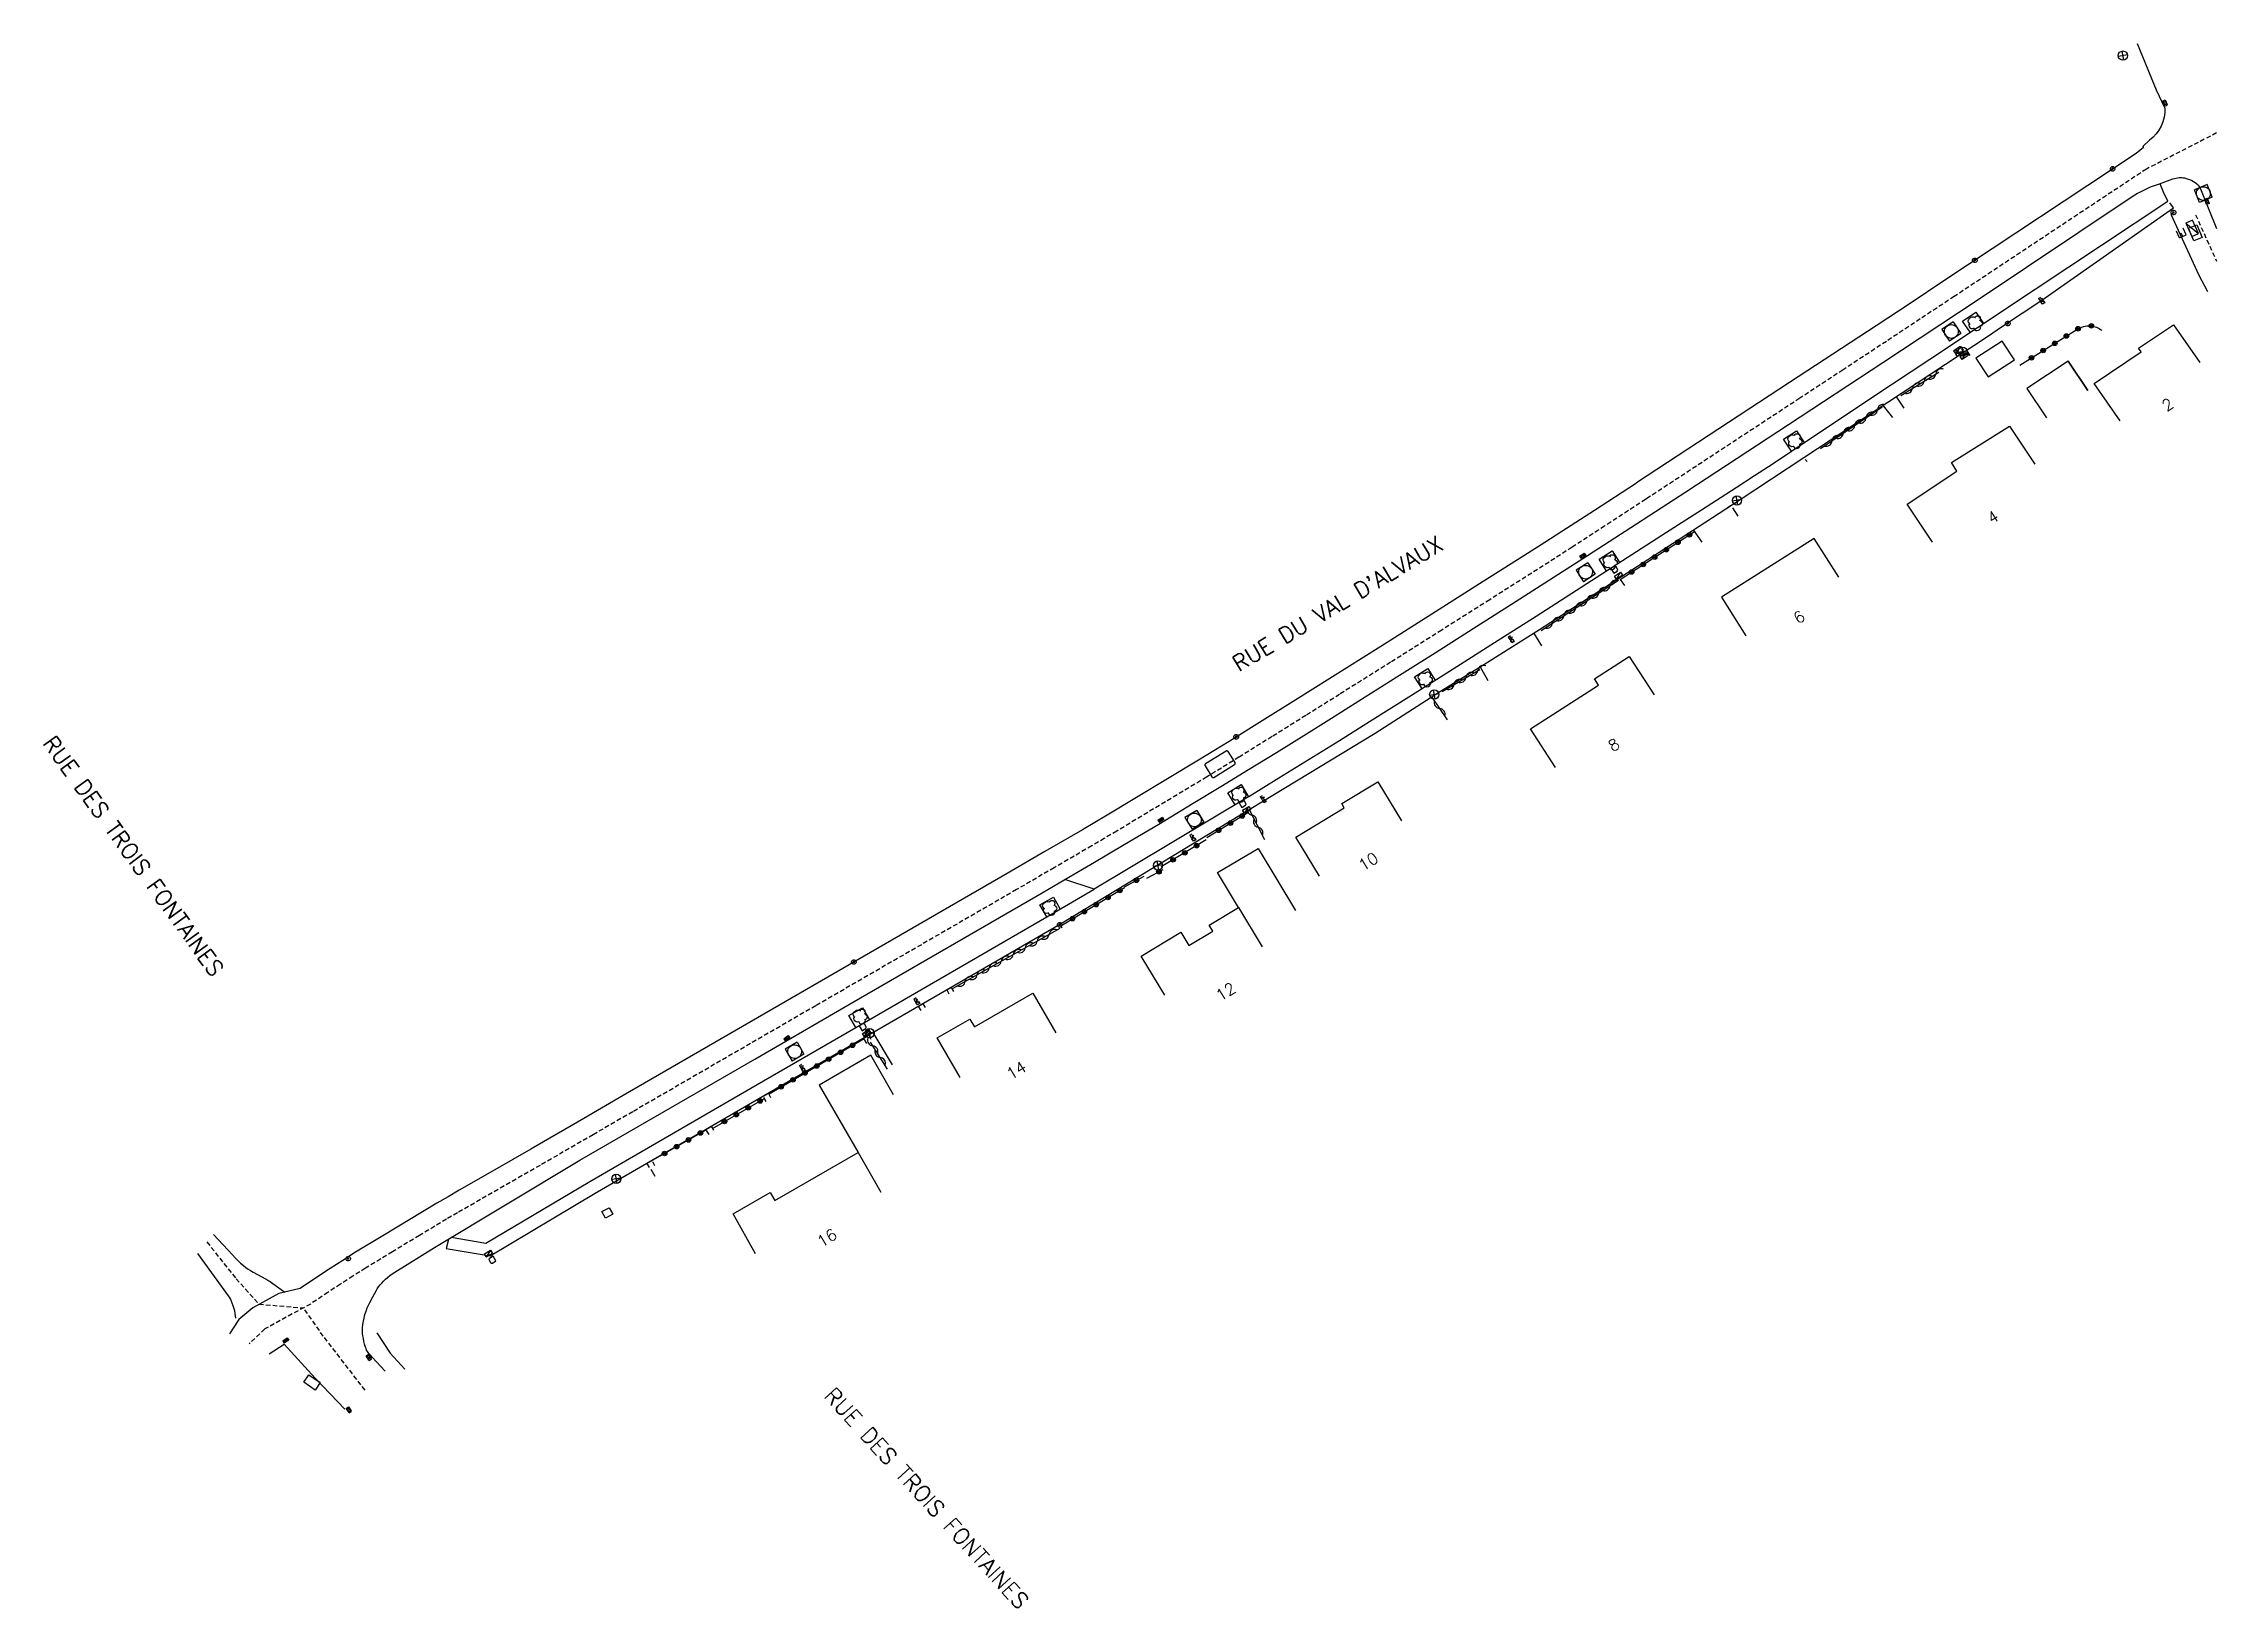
# Model space of a CAD drawing. Header units: millimetres. Extents: x 169516 to 170000, y 147072 to 147997.
# Drawn here: x 169762.9 to 170000, y 147072 to 147242.7 of the extents above; entities that cross this region are included whole.
import ezdxf
from ezdxf.enums import TextEntityAlignment as Align

# ---------------------------------------------------------------- set-up
doc = ezdxf.new("R2010")
doc.units = ezdxf.units.MM
doc.linetypes.add('DASHED', pattern=[0.75, 0.5, -0.25])
doc.layers.get('0').update_dxf_attribs({"linetype": 'CONTINUOUS'})
for name, color, linetype in [('w0001', 6, 'DASHED'), ('W0006', 2, 'CONTINUOUS'), ('w0008', 7, 'CONTINUOUS'), ('w0014', 7, 'CONTINUOUS'), ('W0015', 2, 'CONTINUOUS'), ('W0017', 7, 'CONTINUOUS'), ('W0070', 7, 'DASHED'), ('W0071', 7, 'CONTINUOUS'), ('w0100', 7, 'CONTINUOUS'), ('w0103', 1, 'CONTINUOUS'), ('w0112', 1, 'DASHED'), ('W0133', 7, 'CONTINUOUS'), ('w0211', 2, 'CONTINUOUS'), ('W0300', 7, 'CONTINUOUS'), ('w0310', 3, 'CONTINUOUS'), ('w0322', 7, 'CONTINUOUS'), ('w0323', 7, 'CONTINUOUS'), ('w0400', 7, 'CONTINUOUS'), ('w0420', 7, 'CONTINUOUS'), ('W0425', 7, 'CONTINUOUS'), ('w0430', 7, 'CONTINUOUS'), ('W0431', 7, 'CONTINUOUS'), ('W0438', 7, 'CONTINUOUS'), ('W0469', 7, 'CONTINUOUS'), ('w0856', 7, 'CONTINUOUS'), ('w0989', 7, 'CONTINUOUS'), ('w0991', 7, 'CONTINUOUS'), ('w1102', 7, 'CONTINUOUS'), ('W1336', 3, 'CONTINUOUS'), ('W1338', 7, 'CONTINUOUS'), ('W1471', 7, 'CONTINUOUS')]:
    doc.layers.add(name, color=color, linetype=linetype)
doc.styles.get("Standard").update_dxf_attribs({"font": 'romans.shx', "width": 0.85})

msp = doc.modelspace()

# ---------------------------------------------------------------- texts
at = {"layer": 'w0989'}
for s, rotation, p in [("RUE DU VAL D'ALVAUX", 30.9103, (169892.84, 147174.82)), ('RUE DES TROIS FONTAINES', 305.8957, (169763.4, 147166.83)), ('RUE DES TROIS FONTAINES', 312.4108, (169848.56, 147095.62))]:
    msp.add_text(s, height=1.75, rotation=rotation, dxfattribs=at).set_placement(p, align=Align.MIDDLE_LEFT)
at = {"layer": 'w0991'}
for s, p in [('2', (169994.99, 147202.74)), ('4', (169975.93, 147190.45)), ('6', (169954.78, 147179.55)), ('8', (169934.56, 147165.62)), ('10', (169907.76, 147152.88)), ('12', (169892.2, 147138.68)), ('14', (169869.35, 147130.1)), ('16', (169848.69, 147111.81))]:
    msp.add_text(s, height=1.25, rotation=31.5789, dxfattribs=at).set_placement(p, align=Align.CENTER)

# ---------------------------------------------------------------- blocks, each defined once
blk = doc.blocks.new('T400')
for p, q in [((-0.15, 0.3), (0.15, 0.3)), ((-0.15, -0.25), (-0.15, 0.3)), ((-0.15, 0.15), (0.15, 0.15)), ((-0.15, 0), (0.15, 0)), ((0.15, 0.3), (0.15, -0.25)), ((-0.15, -0.15), (0.15, -0.15)), ((-0.15, -0.25), (-0.15, -0.3)), ((-0.15, -0.3), (0.15, -0.3)), ((0.15, -0.3), (0.15, -0.25))]:
    blk.add_line(p, q)
blk = doc.blocks.new('T856')
for p, q in [((-0.125, 0), (0.125, 0)), ((0, 0.125), (0, -0.125))]:
    blk.add_line(p, q)
blk.add_ellipse((0, 0), major_axis=(-0.177, 0.177), ratio=1, start_param=3.9269908, end_param=10.2101761)
blk = doc.blocks.new('T1471')
at = {"color": 0, "linetype": 'Continuous', "flags": 128}
blk.add_lwpolyline([(-0.75, -0.5), (-0.75, 0.5), (0.75, 0.5), (0.75, -0.5), (-0.75, -0.5)], dxfattribs=at)
blk = doc.blocks.new('T438')
for p, q in [((-0.4, 0.2), (0.4, 0.2)), ((-0.4, -0.2), (-0.4, 0.2)), ((0.15, 1.1), (-0.3, 1.1)), ((-0.3, 1.1), (-0.3, 0.5)), ((-0.3, 0.5), (0.15, 0.5)), ((0.3, 0.65), (0.3, 0.95)), ((0.4, 0.2), (0.4, -0.2))]:
    blk.add_line(p, q)
at = {"flags": 128}
for points in [[(-0.4, -0.2), (0.4, 0.2)], [(0.4, -0.2), (-0.4, -0.2)]]:
    blk.add_lwpolyline(points, dxfattribs=at)
for centre, major_axis, start_param, end_param in [((0.15, 0.95), (0.106, -0.106), 0.785398, 2.356194), ((0.15, 0.65), (0.106, 0.106), 3.926991, 5.497787)]:
    blk.add_ellipse(centre, major_axis=major_axis, ratio=1, start_param=start_param, end_param=end_param)
blk = doc.blocks.new('T469')
at = {"color": 0, "linetype": 'Continuous', "flags": 128}
for points in [[(-0.35, 0.35), (0.35, -0.35)], [(-0.35, -0.35), (0.35, 0.35)]]:
    blk.add_lwpolyline(points, dxfattribs=at)
at = {"color": 0, "linetype": 'Continuous'}
blk.add_circle((0, 0), 0.5, dxfattribs=at)
blk = doc.blocks.new('T420')
for p, q in [((0.75, 0.75), (-0.75, 0.75)), ((-0.75, 0.75), (-0.75, -0.75)), ((0.75, 0.75), (0.75, -0.75)), ((0.75, -0.75), (-0.75, -0.75))]:
    blk.add_line(p, q)
blk.add_ellipse((0, 0), major_axis=(-0.53, 0.53), ratio=1, start_param=3.926991, end_param=10.210176)
blk = doc.blocks.new('T425')
for p, q in [((-0.15, 0.6), (0.15, 0.6)), ((-0.15, 0.6), (-0.15, 0.3)), ((-0.15, 0.3), (0.15, 0.3)), ((-0.15, 0.15), (0.15, 0.15)), ((-0.15, -0.15), (-0.15, 0.15)), ((0, 0.45), (0.15, 0.45)), ((0.15, 0.45), (0.15, 0.3)), ((0.15, 0.15), (0.15, -0.15)), ((0.15, -0.15), (-0.15, -0.15))]:
    blk.add_line(p, q)
blk.add_ellipse((0, 0), major_axis=(-0.106, 0.106), ratio=1, start_param=3.926991, end_param=10.210176)
blk = doc.blocks.new('T300')
for p, q in [((-0.8, 0.51), (-0.86, 0.34)), ((-0.86, 0.34), (-0.86, 0.17)), ((-0.86, 0.17), (-0.74, 0.06)), ((-0.69, 0.63), (-0.8, 0.51)), ((-0.8, -0.06), (-0.74, 0.06)), ((-0.74, 0.06), (-0.69, 0.11)), ((-0.57, 0.69), (-0.69, 0.63)), ((-0.46, 0.69), (-0.57, 0.69)), ((-0.29, 0.63), (-0.46, 0.69)), ((-0.29, 0.63), (-0.17, 0.74)), ((-0.23, 0.57), (-0.29, 0.63)), ((-0.17, 0.74), (-0.06, 0.8)), ((-0.06, 0.8), (0.06, 0.8)), ((0.06, 0.8), (0.23, 0.74)), ((0.23, 0.74), (0.34, 0.63)), ((0.34, 0.63), (0.4, 0.51)), ((0.46, 0.46), (0.34, 0.46)), ((0.4, 0.51), (0.4, 0.46)), ((0.57, 0.4), (0.46, 0.46)), ((0.57, 0.4), (0.69, 0.29)), ((0.69, 0.29), (0.74, 0.17)), ((0.74, 0.06), (0.69, -0.17)), ((0.74, 0.17), (0.74, 0.06)), ((-0.8, -0.17), (-0.8, -0.06)), ((-0.8, -0.23), (-0.8, -0.17)), ((-0.74, -0.34), (-0.8, -0.23)), ((-0.69, -0.4), (-0.74, -0.34)), ((-0.51, -0.46), (-0.69, -0.4)), ((-0.4, -0.46), (-0.51, -0.46)), ((-0.4, -0.46), (-0.34, -0.46)), ((-0.34, -0.46), (-0.34, -0.4)), ((-0.34, -0.51), (-0.34, -0.46)), ((-0.29, -0.63), (-0.34, -0.51)), ((-0.17, -0.74), (-0.29, -0.63)), ((-0.06, -0.8), (-0.17, -0.74)), ((0.06, -0.8), (-0.06, -0.8)), ((0.17, -0.74), (0.06, -0.8)), ((0.23, -0.69), (0.17, -0.74)), ((0.29, -0.46), (0.23, -0.46)), ((0.29, -0.63), (0.23, -0.69)), ((0.46, -0.4), (0.29, -0.46)), ((0.34, -0.51), (0.29, -0.63)), ((0.34, -0.51), (0.34, -0.46)), ((0.57, -0.34), (0.46, -0.4)), ((0.63, -0.29), (0.57, -0.34)), ((0.69, -0.17), (0.63, -0.29))]:
    blk.add_line(p, q)
blk = doc.blocks.new('T430')
at = {"flags": 128}
for points in [[(0.8, 0.8), (-0.8, 0.8)], [(-0.8, 0.8), (-0.8, 0)], [(0.8, 0.8), (-0.8, 0)], [(-0.8, 0), (0.8, 0)], [(-0.4, 2.1), (0.4, 2.1)], [(-0.4, 2.1), (-0.4, 1.3)], [(-0.4, 1.7), (0, 1.7)], [(-0.4, 1.3), (0.4, 1.3)], [(0.8, 0), (0.8, 0.8)]]:
    blk.add_lwpolyline(points, dxfattribs=at)
blk = doc.blocks.new('t310o')
at = {"color": 0, "linetype": 'Continuous'}
for centre, start, end in [((-0.5, 0.38), 216.8699, 323.1304), ((0.5, -0.37), 36.8699, 143.1303)]:
    blk.add_arc(centre, 0.625, start, end, dxfattribs=at)
blk = doc.blocks.new('t322o')
at = {"color": 0, "linetype": 'Continuous'}
for radius in [0.25, 0.15]:
    blk.add_circle((0, 0), radius, dxfattribs=at)
blk = doc.blocks.new('t323o')
at = {"color": 0, "linetype": 'Continuous'}
for radius in [0.25, 0.15]:
    blk.add_circle((0, 0), radius, dxfattribs=at)

# ---------------------------------------------------------------- linework, layer by layer
at = {"layer": 'w0001'}
for points in [[(170000, 147232.91), (169992.35, 147228.98), (169971.38, 147215.07), (169967.67, 147212.62), (169963.97, 147210.17), (169959.24, 147207.06), (169954.52, 147203.96), (169937.83, 147193.01), (169937.7, 147192.93), (169933.22, 147190.01), (169929.67, 147187.7), (169927.79, 147186.49), (169925.9, 147185.29), (169920.68, 147181.97), (169915.45, 147178.67), (169909.87, 147175.15), (169904.3, 147171.65), (169900.62, 147169.34), (169896.94, 147167.04), (169893.32, 147164.79), (169889.95, 147162.72), (169889.79, 147162.62), (169879.99, 147156.73), (169878.63, 147155.92), (169877.27, 147155.12), (169873.16, 147152.73), (169869.05, 147150.34), (169847.14, 147137.67), (169827.16, 147126.1), (169822.84, 147123.59), (169817.05, 147120.25), (169813.14, 147118), (169809.23, 147115.76), (169808.03, 147115.07), (169806.84, 147114.37), (169803.89, 147112.6), (169800.94, 147110.82), (169798.01, 147109.02), (169796.63, 147108.16), (169795.26, 147107.28), (169793.9, 147106.39), (169791.99, 147105.11), (169787.03, 147102.4), (169785.32, 147100.77)], [(169797.96, 147095.71), (169793.4, 147101.62), (169791.23, 147104.69)]]:
    msp.add_lwpolyline(points, dxfattribs=at)
at = {"layer": 'W0006'}
for points in [[(169894.39, 147160.5), (169897.69, 147162.54), (169900.99, 147164.58), (169904.29, 147166.63), (169907.58, 147168.69), (169912.14, 147171.55), (169916.68, 147174.42), (169921.22, 147177.31), (169925.75, 147180.2), (169936.19, 147186.9), (169939.98, 147189.34), (169943.78, 147191.78), (169947.57, 147194.23), (169949.58, 147195.54), (169951.6, 147196.86), (169953.61, 147198.19), (169962.62, 147204.18), (169968.71, 147208.22), (169973.92, 147211.68), (169980.21, 147215.86), (169994.68, 147225.47), (169994.23, 147226.45), (169993.84, 147227.35)], [(169807.37, 147112.41), (169811.15, 147111.76), (169822.49, 147118.5), (169841.44, 147129.48), (169851.53, 147135.29), (169872.37, 147147.36), (169877.51, 147150.39), (169874.33, 147151.44)]]:
    msp.add_lwpolyline(points, dxfattribs=at)
at = {"layer": 'w0008'}
for points in [[(169991.33, 147242.68), (169993.41, 147237.63), (169994.34, 147235.62), (169994.34, 147235.13), (169994.28, 147234.63), (169994.15, 147234.14), (169993.96, 147233.67), (169993.72, 147233.23), (169993.42, 147232.82), (169993.07, 147232.45), (169992.68, 147232.13), (169991.94, 147231.45), (169992.03, 147231.33), (169991.23, 147230.68), (169970.25, 147216.77), (169966.55, 147214.32), (169962.84, 147211.87), (169958.12, 147208.77), (169953.4, 147205.67), (169936.71, 147194.72), (169936.58, 147194.64), (169932.11, 147191.72), (169928.56, 147189.42), (169926.69, 147188.21), (169924.81, 147187.01), (169919.58, 147183.7), (169914.36, 147180.39), (169908.79, 147176.88), (169903.22, 147173.38), (169899.54, 147171.07), (169895.86, 147168.77), (169892.24, 147166.52), (169888.89, 147164.46), (169888.74, 147164.36), (169878.95, 147158.48), (169877.59, 147157.68), (169876.24, 147156.88), (169872.14, 147154.49), (169868.03, 147152.11), (169846.12, 147139.44), (169826.14, 147127.86), (169821.82, 147125.35), (169816.03, 147122.01), (169812.13, 147119.77), (169808.22, 147117.53), (169807.01, 147116.83), (169805.8, 147116.12), (169802.84, 147114.35), (169799.88, 147112.56), (169796.93, 147110.76), (169795.54, 147109.88), (169794.15, 147108.99), (169792.77, 147108.08), (169790.86, 147106.8), (169788.56, 147106.27), (169785.7, 147104.71), (169784.18, 147103.42), (169783.16, 147101.85)], [(169800.16, 147097.78), (169798.72, 147099.32), (169798.54, 147099.52), (169798.38, 147099.73), (169798.22, 147099.95), (169798.13, 147100.1), (169798.06, 147100.26), (169798, 147100.42), (169797.91, 147100.73), (169797.83, 147101.03), (169797.77, 147101.34), (169797.71, 147101.65), (169797.69, 147101.87), (169797.67, 147102.08), (169797.67, 147102.3), (169797.69, 147102.51), (169797.73, 147102.88), (169797.78, 147103.24), (169797.86, 147103.59), (169797.95, 147103.96), (169798.07, 147104.33), (169798.19, 147104.69), (169798.32, 147104.98), (169798.46, 147105.27), (169798.8, 147105.92), (169799.16, 147106.56), (169799.29, 147106.79), (169799.44, 147107), (169799.6, 147107.21), (169799.77, 147107.41), (169799.96, 147107.6), (169800.18, 147107.82), (169800.42, 147108.02), (169800.67, 147108.22), (169800.92, 147108.4), (169801.19, 147108.58), (169805.53, 147111.3), (169821.38, 147120.8), (169840.49, 147131.84), (169852.02, 147138.54), (169871.84, 147150), (169874.33, 147151.45), (169877.56, 147153.34), (169880.78, 147155.25), (169884.56, 147157.5), (169888.33, 147159.77), (169891.36, 147161.61), (169894.38, 147163.45), (169897.4, 147165.31), (169900.4, 147167.17), (169903.41, 147169.05), (169906.39, 147170.93), (169910.56, 147173.56), (169914.73, 147176.19), (169918.89, 147178.83), (169923.05, 147181.48), (169927.2, 147184.14), (169931.35, 147186.8), (169936.72, 147190.27), (169942.08, 147193.75), (169953.28, 147201.09), (169963.59, 147207.88), (169973.89, 147214.68), (169979.27, 147218.28), (169990.7, 147225.89), (169991.39, 147226.34), (169991.54, 147226.42), (169992.05, 147226.68), (169992.66, 147226.96), (169992.8, 147227.02), (169993.76, 147227.36), (169995.23, 147227.89), (169995.41, 147227.94), (169995.58, 147227.99), (169995.76, 147228.02), (169995.94, 147228.04), (169996.08, 147228.05), (169996.23, 147228.04), (169996.37, 147228.02), (169996.52, 147228), (169996.79, 147227.92), (169997.05, 147227.83), (169997.31, 147227.72), (169997.5, 147227.62), (169997.68, 147227.5), (169997.86, 147227.37), (169997.94, 147227.29), (169998.02, 147227.21), (169998.08, 147227.11), (169998.18, 147226.96), (169998.26, 147226.8), (169998.33, 147226.63), (170000, 147222.5)], [(169787.48, 147099.68), (169789.12, 147100.73), (169792.52, 147097.04), (169795.76, 147093.64)]]:
    msp.add_lwpolyline(points, dxfattribs=at)
at = {"layer": 'w0014'}
for points in [[(169807.05, 147112.17), (169806.81, 147111.19), (169811.6, 147110.37), (169823.07, 147117.21), (169829.4, 147120.9), (169835.09, 147124.18), (169842.05, 147128.21), (169854.51, 147135.42), (169873.85, 147146.6), (169908.2, 147167.43), (169915.31, 147171.98), (169919.63, 147174.66), (169926.12, 147178.73), (169936.83, 147185.64), (169939.19, 147187.17), (169947.91, 147192.85), (169954.98, 147197.49), (169975.02, 147210.71), (169976.64, 147211.82), (169980.95, 147214.65), (169995.29, 147224.73), (169994.92, 147225.3)], [(169973.13, 147211.17), (169972.28, 147212.39), (169973.73, 147213.36), (169974.58, 147212.13)], [(169953.62, 147198.18), (169952.74, 147199.5), (169954.16, 147200.4), (169955.01, 147199.12), (169955.01, 147199.12)], [(169933.39, 147185.17), (169932.62, 147186.42), (169934.04, 147187.31), (169934.8, 147186.1)], [(169913.26, 147172.31), (169912.49, 147173.55), (169913.92, 147174.47), (169914.69, 147173.23)], [(169892.91, 147159.61), (169892.1, 147160.9), (169893.57, 147161.8), (169894.37, 147160.47)], [(169894.37, 147160.47), (169877.51, 147150.39)], [(169872.37, 147147.36), (169871.59, 147148.67), (169873.07, 147149.53), (169873.81, 147148.21)], [(169851.53, 147135.29), (169850.76, 147136.6), (169852.23, 147137.45), (169853, 147136.14)]]:
    msp.add_lwpolyline(points, dxfattribs=at)
at = {"layer": 'W0015'}
msp.add_lwpolyline([(169892.15, 147165.4), (169892.13, 147165.42), (169892.1, 147165.44), (169892.07, 147165.45), (169892.04, 147165.46), (169892, 147165.47), (169891.96, 147165.47), (169891.94, 147165.46), (169891.92, 147165.45), (169889.68, 147164.08), (169889.65, 147164.06), (169889.63, 147164.03), (169889.61, 147163.99), (169889.6, 147163.95), (169889.6, 147163.89), (169889.62, 147163.85), (169890.35, 147162.65), (169890.37, 147162.63), (169890.4, 147162.6), (169890.43, 147162.59), (169890.46, 147162.58), (169890.49, 147162.57), (169890.53, 147162.57), (169890.55, 147162.58), (169890.57, 147162.59), (169892.84, 147163.98), (169892.87, 147164.01), (169892.9, 147164.07), (169892.91, 147164.11), (169892.91, 147164.15), (169892.9, 147164.18), (169892.89, 147164.21), (169892.15, 147165.4)], close=True, dxfattribs=at)
at = {"layer": 'W0017'}
for points in [[(169999.05, 147215.58), (169998.09, 147217.35), (169995.05, 147224.03)], [(169965.9, 147202.88), (169965.1, 147204.09)], [(169963.62, 147203.15), (169964.63, 147201.88)], [(169947.81, 147191.1), (169947.2, 147192)], [(169942.9, 147189.6), (169943.84, 147188.27)], [(169926.36, 147176.93), (169925.51, 147178.37)], [(169919.63, 147174.65), (169920.48, 147173.18)], [(169853.38, 147134.75), (169855.49, 147131.22)]]:
    msp.add_lwpolyline(points, dxfattribs=at)
at = {"layer": 'W0070'}
for points in [[(169780.7, 147111.89), (169783.88, 147107.87), (169786.39, 147105.11), (169791.23, 147104.69)], [(169780.7, 147111.89), (169783.88, 147107.87), (169786.39, 147105.11)]]:
    msp.add_lwpolyline(points, dxfattribs=at)
at = {"layer": 'W0071'}
for points in [[(169781.43, 147112.72), (169783.49, 147110.47), (169783.78, 147110.16), (169784.07, 147109.87), (169784.38, 147109.58), (169784.7, 147109.31), (169784.94, 147109.12), (169785.2, 147108.93), (169785.46, 147108.76), (169785.73, 147108.61), (169786.21, 147108.34), (169786.7, 147108.08), (169787.02, 147107.91), (169787.34, 147107.73), (169787.47, 147107.65), (169787.6, 147107.56), (169787.88, 147107.37), (169789.22, 147106.43)], [(169783.86, 147103.58), (169783.83, 147103.84), (169783.78, 147104.1), (169783.73, 147104.36), (169783.67, 147104.61), (169783.57, 147104.91), (169783.46, 147105.22), (169783.34, 147105.52), (169783.26, 147105.68), (169783.17, 147105.85), (169783.07, 147106), (169779.7, 147110.62)]]:
    msp.add_lwpolyline(points, dxfattribs=at)
at = {"layer": 'w0100'}
for points in [[(169989.5, 147201.49), (169986.63, 147205.58), (169991.79, 147209.02), (169991.49, 147209.44), (169995.3, 147211.97), (169998.18, 147207.88)], [(169983.81, 147208.02), (169985.95, 147204.82), (169983.81, 147208.02), (169979.31, 147205.01), (169981.45, 147201.81)], [(169969.01, 147188.26), (169966.23, 147192.42), (169971.67, 147196.02), (169971.06, 147196.95), (169977.39, 147200.92), (169980.17, 147196.77)], [(169958.77, 147184.43), (169956.1, 147188.66), (169945.98, 147182.27), (169948.65, 147178.04)], [(169927.86, 147163.67), (169925.14, 147167.87), (169932.57, 147172.67), (169932.13, 147173.34), (169935.89, 147175.77), (169938.64, 147171.59)], [(169902.12, 147151.8), (169899.53, 147156.08), (169904.81, 147159.28), (169904.55, 147159.73), (169908.46, 147162.12), (169911.06, 147157.84)], [(169885.23, 147138.81), (169882.65, 147143.09), (169886.98, 147145.7), (169887.86, 147144.24), (169890.46, 147145.8), (169890.06, 147146.47), (169893.28, 147148.4)], [(169862.88, 147129.83), (169860.38, 147134.16), (169863.96, 147136.22), (169864.46, 147135.36), (169870.83, 147139.04), (169873.33, 147134.71)], [(169840.58, 147110.59), (169838.14, 147114.96), (169842.18, 147117.29), (169842.67, 147116.42), (169851.75, 147121.66)]]:
    msp.add_lwpolyline(points, dxfattribs=at)
at = {"layer": 'w0103'}
for points in [[(169893.28, 147148.4), (169890.99, 147152.22), (169895.42, 147154.84), (169899.49, 147148.05)], [(169855.63, 147127.96), (169853.14, 147132.29), (169847.52, 147129.02), (169851.75, 147121.66)]]:
    msp.add_lwpolyline(points, dxfattribs=at)
at = {"layer": 'w0112'}
for points in [[(169997.71, 147223.98), (170000, 147218.91)], [(169947.6, 147192.6), (169946.64, 147192.02)], [(169861.71, 147138.93), (169861.45, 147139.4), (169861.92, 147139.67), (169862.18, 147139.2)], [(169858.65, 147137.14), (169858.35, 147137.61), (169858.83, 147137.89), (169859.12, 147137.41)], [(169852.7, 147133.54), (169852.39, 147134.12), (169852.93, 147134.45), (169853.24, 147133.87)], [(169841.72, 147127.21), (169841.41, 147127.79), (169841.97, 147128.11), (169842.28, 147127.53)], [(169835.49, 147123.62), (169835.16, 147124.17), (169835.74, 147124.51), (169836.06, 147123.96)], [(169829.59, 147120.2), (169829.28, 147120.77), (169828.72, 147120.46), (169828.72, 147120.46), (169829.04, 147119.89)]]:
    msp.add_lwpolyline(points, dxfattribs=at)
at = {"layer": 'W0133'}
msp.add_lwpolyline([(169824.59, 147115.63), (169825, 147114.91), (169824.21, 147114.49), (169823.79, 147115.21), (169823.79, 147115.21)], close=True, dxfattribs=at)
at = {"layer": 'w0211'}
msp.add_lwpolyline([(169799.24, 147101.98), (169800.7, 147099.77), (169802.28, 147098.01)], dxfattribs=at)
at = {"layer": 'w0310'}
for points in [[(169972.7, 147209.18), (169973.08, 147208.62)], [(169965.55, 147204.26), (169969.68, 147206.81)], [(169956.8, 147198.47), (169963.51, 147203.03)], [(169926.29, 147178.62), (169934.73, 147184.12)], [(169915.51, 147171.97), (169919.6, 147174.38)], [(169894.43, 147159.07), (169896.1, 147155.8)], [(169862.15, 147139.6), (169873.82, 147146.13)]]:
    msp.add_lwpolyline(points, dxfattribs=at)
at = {"layer": 'w0322'}
for points in [[(169934.91, 147184.19), (169943.03, 147189.41)], [(169889.83, 147156.04), (169894.28, 147158.76)], [(169889.76, 147155.78), (169884.85, 147152.81)], [(169873.88, 147146.4), (169880.84, 147150.56)], [(169842.07, 147128.07), (169852.41, 147134.08)], [(169835.86, 147124.29), (169841.55, 147127.54)], [(169829.34, 147120.8), (169835.19, 147124.14)]]:
    msp.add_lwpolyline(points, dxfattribs=at)
at = {"layer": 'w0323'}
for points in [[(169978.54, 147207.57), (169984.74, 147211.46), (169984.91, 147211.57), (169985.1, 147211.66), (169985.29, 147211.73), (169985.48, 147211.79), (169985.68, 147211.84), (169985.86, 147211.86), (169986.05, 147211.87), (169986.23, 147211.87), (169986.41, 147211.85), (169986.59, 147211.81), (169986.75, 147211.77), (169986.9, 147211.71), (169987.05, 147211.65), (169987.2, 147211.57), (169987.34, 147211.48), (169987.47, 147211.38)], [(169880.82, 147150.65), (169882.96, 147151.81)], [(169883.27, 147151.58), (169885.04, 147152.53)]]:
    msp.add_lwpolyline(points, dxfattribs=at)
at = {"layer": 'W0431'}
msp.add_lwpolyline([(169975.08, 147206.3), (169977.94, 147208.15), (169976.59, 147210.2), (169973.73, 147208.35)], close=True, dxfattribs=at)
at = {"layer": 'w1102'}
for points in [[(169893.28, 147148.4), (169895.85, 147144.11)], [(169851.75, 147121.66), (169854.25, 147117.32)]]:
    msp.add_lwpolyline(points, dxfattribs=at)
at = {"layer": 'W1336'}
for points in [[(169916.07, 147168.87), (169914.4, 147171.34)], [(169854.97, 147130.76), (169853.11, 147133.7)]]:
    msp.add_lwpolyline(points, dxfattribs=at)
at = {"layer": 'W1338'}
for points in [[(169955.12, 147197.28), (169955.31, 147197.07)], [(169934.91, 147184.19), (169935.39, 147183.53)], [(169874.02, 147146.12), (169873.88, 147146.4)], [(169829.6, 147119.02), (169829.18, 147119.81)]]:
    msp.add_lwpolyline(points, dxfattribs=at)

# ---------------------------------------------------------------- block references
at = {"layer": 'W0300', "rotation": 145.5343651643027}
for p in [(169973.64, 147212.25), (169953.95, 147199.38), (169933.79, 147186.18), (169913.62, 147173.39), (169893.27, 147160.81), (169872.63, 147148.45), (169851.94, 147136.6)]:
    msp.add_blockref('T300', p, dxfattribs=at)
at = {"layer": 'w0310'}
for p, rotation in [((169966.82, 147205.05), 31.67484343766622), ((169968.1, 147205.84), 31.67484343766622), ((169969.37, 147206.62), 31.67484343766622), ((169963, 147202.69), 34.20067098795045), ((169959.28, 147200.16), 34.20067098795045), ((169960.52, 147201), 34.20067098795045), ((169961.76, 147201.84), 34.20067098795045), ((169958.04, 147199.31), 34.20067098795045), ((169933.83, 147183.54), 33.0722460281357), ((169931.31, 147181.9), 33.0722460281357), ((169932.57, 147182.72), 33.0722460281357), ((169927.54, 147179.44), 33.0722460281357), ((169928.8, 147180.26), 33.0722460281357), ((169930.06, 147181.08), 33.0722460281357), ((169919.39, 147174.25), 30.48991127436391), ((169916.8, 147172.73), 30.48991127436391), ((169918.09, 147173.49), 30.48991127436391), ((169894.74, 147158.47), 297.048979997994), ((169895.42, 147157.14), 297.048979997994), ((169868.7, 147143.26), 29.24409301430726), ((169870.01, 147143.99), 29.24409301430726), ((169871.32, 147144.73), 29.24409301430726), ((169872.62, 147145.46), 29.24409301430726), ((169864.77, 147141.06), 29.24409301430726), ((169866.08, 147141.8), 29.24409301430726), ((169867.39, 147142.53), 29.24409301430726), ((169863.46, 147140.33), 29.24409301430726)]:
    msp.add_blockref('t310o', p, dxfattribs=dict(at, rotation=rotation))
at = {"layer": 'w0322'}
for p, rotation in [((169942.48, 147189.06), 32.73531247914362), ((169938.69, 147186.63), 32.73531247914362), ((169939.96, 147187.44), 32.73531247914362), ((169941.22, 147188.25), 32.73531247914362), ((169936.17, 147185), 32.73531247914362), ((169937.43, 147185.82), 32.73531247914362), ((169893.67, 147158.38), 31.34052945059885), ((169891.11, 147156.82), 31.34052945059885), ((169892.39, 147157.6), 31.34052945059885), ((169886.13, 147153.59), 211.1445965132304), ((169887.42, 147154.36), 211.1445965132304), ((169888.7, 147155.14), 211.1445965132304), ((169877.74, 147148.71), 30.8571635604623), ((169879.03, 147149.48), 30.8571635604623), ((169880.31, 147150.25), 30.8571635604623), ((169875.16, 147147.17), 30.8571635604623), ((169876.45, 147147.94), 30.8571635604623), ((169848.55, 147131.84), 30.14435588823547), ((169849.85, 147132.59), 30.14435588823547), ((169851.15, 147133.35), 30.14435588823547), ((169844.66, 147129.58), 30.14435588823547), ((169845.96, 147130.33), 30.14435588823547), ((169847.26, 147131.09), 30.14435588823547), ((169841.07, 147127.27), 29.72788657203075), ((169843.36, 147128.83), 30.14435588823547), ((169837.17, 147125.04), 29.72788657203075), ((169838.47, 147125.78), 29.72788657203075), ((169839.77, 147126.53), 29.72788657203075), ((169831.95, 147122.29), 29.71269648870328), ((169833.25, 147123.03), 29.71269648870328), ((169834.55, 147123.78), 29.71269648870328), ((169830.64, 147121.54), 29.71269648870328)]:
    msp.add_blockref('t322o', p, dxfattribs=dict(at, rotation=rotation))
at = {"layer": 'w0323'}
for p, rotation in [((169983.62, 147210.76), 32.12661067821422), ((169984.89, 147211.55), 29.9811128954385), ((169986.34, 147211.86), 353.733648570339), ((169979.81, 147208.37), 32.12661067821422), ((169981.08, 147209.17), 32.12661067821422), ((169982.35, 147209.96), 32.12661067821422), ((169882.13, 147151.36), 28.44274586615633), ((169884.59, 147152.29), 28.32604410175568)]:
    msp.add_blockref('t323o', p, dxfattribs=dict(at, rotation=rotation))
at = {"layer": 'w0400'}
for p, rotation in [((169994.36, 147236.18), 23.4), ((169998.95, 147225.44), 199.7456008217864), ((169930.83, 147186.77), 304.2), ((169884.8, 147157.96), 304.2), ((169843.98, 147134.12), 304.2), ((169789.3, 147101.14), 304.2), ((169798.37, 147099.3), 34.2), ((169796.19, 147093.57), 34.2)]:
    msp.add_blockref('T400', p, dxfattribs=dict(at, rotation=rotation))
at = {"layer": 'w0420'}
for p, rotation in [((169998.56, 147226.3), 292.6578806773038), ((169971.06, 147211.25), 33.51213225149431), ((169931.15, 147184.98), 32.75880160017017), ((169888.46, 147157.95), 30.99586268572602), ((169844.83, 147132.66), 30.08768170598962)]:
    msp.add_blockref('T420', p, dxfattribs=dict(at, rotation=rotation))
at = {"layer": 'W0425'}
for p, rotation in [((169981.04, 147214.42), 33.55307809822296), ((169971.76, 147208.72), 33.51213225149431), ((169923.16, 147177.48), 32.30541929302586), ((169896.09, 147160.02), 31.65279577306541), ((169888.4, 147155.83), 30.99586268572602), ((169858.28, 147137.96), 30.04197784574965), ((169845.79, 147130.69), 30.08768170598962)]:
    msp.add_blockref('T425', p, dxfattribs=dict(at, rotation=rotation))
at = {"layer": 'w0430', "rotation": 113.3999999999999}
msp.add_blockref('T430', (169997.71, 147222.67), dxfattribs=at)
at = {"layer": 'W0438'}
for p, rotation in [((169972.46, 147208.57), 33.51213225149431), ((169934.74, 147184.61), 32.96131125467164), ((169894.17, 147159.04), 31.65279577306541), ((169852.7, 147134.66), 30.04197784574965), ((169811.42, 147110.61), 210.6)]:
    msp.add_blockref('T438', p, dxfattribs=dict(at, rotation=rotation))
at = {"layer": 'W0469', "rotation": 145.5343651643027}
for p in [(169989.78, 147241.36), (169972.29, 147209.05), (169947.67, 147192.81), (169914.63, 147171.63), (169884.48, 147152.97), (169853.02, 147134.68), (169825.38, 147118.78)]:
    msp.add_blockref('T469', p, dxfattribs=at)
at = {"layer": 'w0856', "rotation": 145.5343651643027}
for p in [(169988.66, 147228.99), (169995.3, 147224.24), (169973.63, 147219.02), (169977.22, 147212.12), (169893.01, 147167.02), (169873.76, 147146.5), (169851.29, 147142.44), (169796.12, 147110.07)]:
    msp.add_blockref('T856', p, dxfattribs=at)
at = {"layer": 'W1336'}
for p, rotation in [((169915.23, 147170.11), 123.9468158730656), ((169853.36, 147133.29), 122.3846817950893), ((169854.17, 147132.03), 122.3846817950893)]:
    msp.add_blockref('t310o', p, dxfattribs=dict(at, rotation=rotation))
at = {"layer": 'W1471'}
for p, rotation in [((169997.69, 147222.01), 292.6578806773038), ((169792.16, 147096.57), 145.5343651643027)]:
    msp.add_blockref('T1471', p, dxfattribs=dict(at, rotation=rotation))

msp.set_redraw_order([(e.dxf.handle, doc.entitydb.next_handle()) for e in msp.query("TEXT MTEXT ATTDEF DIMENSION ARC_DIMENSION")])  # texts and dimensions are drawn at this point

doc.saveas('drawing.dxf')
